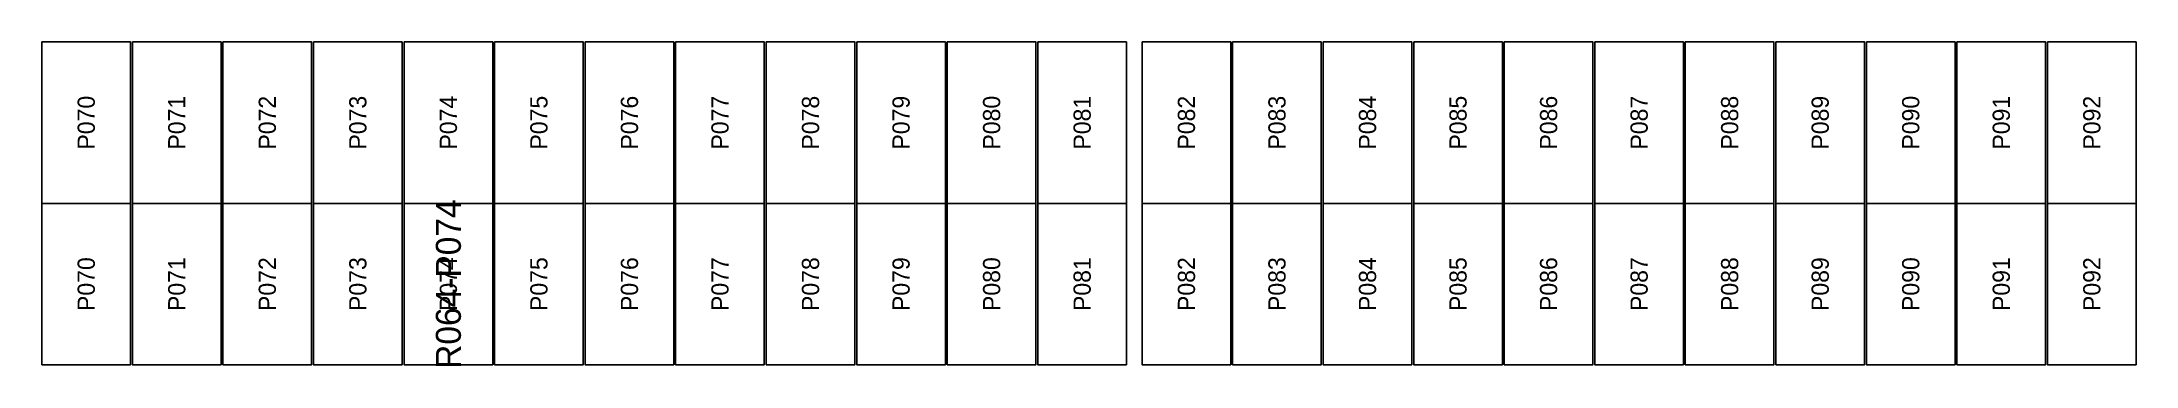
# Model space of a CAD drawing. Extents: x 296295 to 296770, y 651564 to 652121.
# Drawn here: x 296627.97 to 296654.76, y 651864.76 to 651868.91 of the extents above; entities that cross this region are included whole.
import ezdxf
from ezdxf.enums import TextEntityAlignment as Align

# ---------------------------------------------------------------- set-up
doc = ezdxf.new("R2010")
doc.units = 0

msp = doc.modelspace()

# ---------------------------------------------------------------- texts
at = {"layer": 'DEFECT_LABELS'}
msp.add_text('R064-P074', height=0.32, rotation=90, dxfattribs=at).set_placement((296633.169, 651865.81), align=Align.MIDDLE_CENTER)
at = {"layer": 'PANEL_POSITION'}
for s, p in [('P070', (296628.537, 651867.873)), ('P071', (296629.695, 651867.873)), ('P072', (296630.853, 651867.873)), ('P073', (296632.011, 651867.873)), ('P074', (296633.169, 651867.873)), ('P075', (296634.327, 651867.873)), ('P076', (296635.485, 651867.873)), ('P077', (296636.643, 651867.873)), ('P078', (296637.801, 651867.873)), ('P079', (296638.959, 651867.873)), ('P080', (296640.117, 651867.873)), ('P081', (296641.275, 651867.873)), ('P082', (296642.609, 651867.873)), ('P083', (296643.767, 651867.873)), ('P084', (296644.925, 651867.873)), ('P085', (296646.083, 651867.873)), ('P086', (296647.241, 651867.873)), ('P087', (296648.399, 651867.873)), ('P088', (296649.557, 651867.873)), ('P089', (296650.715, 651867.873)), ('P090', (296651.873, 651867.873)), ('P091', (296653.031, 651867.873)), ('P092', (296654.189, 651867.873)), ('P070', (296628.537, 651865.81)), ('P071', (296629.695, 651865.81)), ('P072', (296630.853, 651865.81)), ('P073', (296632.011, 651865.81)), ('P074', (296633.169, 651865.81)), ('P075', (296634.327, 651865.81)), ('P076', (296635.485, 651865.81)), ('P077', (296636.643, 651865.81)), ('P078', (296637.801, 651865.81)), ('P079', (296638.959, 651865.81)), ('P080', (296640.117, 651865.81)), ('P081', (296641.275, 651865.81)), ('P082', (296642.609, 651865.81)), ('P083', (296643.767, 651865.81)), ('P084', (296644.925, 651865.81)), ('P085', (296646.083, 651865.81)), ('P086', (296647.241, 651865.81)), ('P087', (296648.399, 651865.81)), ('P088', (296649.557, 651865.81)), ('P089', (296650.715, 651865.81)), ('P090', (296651.873, 651865.81)), ('P091', (296653.031, 651865.81)), ('P092', (296654.189, 651865.81))]:
    msp.add_text(s, height=0.22, rotation=90, dxfattribs=at).set_placement(p, align=Align.MIDDLE_CENTER)

# ---------------------------------------------------------------- linework, layer by layer
at = {"layer": 'DEFECTIVE_PANELS'}
msp.add_lwpolyline([(296632.602, 651866.842), (296633.736, 651866.842), (296633.736, 651864.779), (296632.602, 651864.779)], close=True, dxfattribs=at)
at = {"layer": 'PANELS_MASTER'}
for points in [[(296627.97, 651868.905), (296629.104, 651868.905), (296629.104, 651866.842), (296627.97, 651866.842)], [(296629.128, 651868.905), (296630.262, 651868.905), (296630.262, 651866.842), (296629.128, 651866.842)], [(296630.286, 651868.905), (296631.42, 651868.905), (296631.42, 651866.842), (296630.286, 651866.842)], [(296631.444, 651868.905), (296632.578, 651868.905), (296632.578, 651866.842), (296631.444, 651866.842)], [(296632.602, 651868.905), (296633.736, 651868.905), (296633.736, 651866.842), (296632.602, 651866.842)], [(296633.76, 651868.905), (296634.894, 651868.905), (296634.894, 651866.842), (296633.76, 651866.842)], [(296634.918, 651868.905), (296636.052, 651868.905), (296636.052, 651866.842), (296634.918, 651866.842)], [(296636.076, 651868.905), (296637.21, 651868.905), (296637.21, 651866.842), (296636.076, 651866.842)], [(296637.234, 651868.905), (296638.368, 651868.905), (296638.368, 651866.842), (296637.234, 651866.842)], [(296638.392, 651868.905), (296639.526, 651868.905), (296639.526, 651866.842), (296638.392, 651866.842)], [(296639.55, 651868.905), (296640.684, 651868.905), (296640.684, 651866.842), (296639.55, 651866.842)], [(296640.708, 651868.905), (296641.842, 651868.905), (296641.842, 651866.842), (296640.708, 651866.842)], [(296642.042, 651868.905), (296643.176, 651868.905), (296643.176, 651866.842), (296642.042, 651866.842)], [(296643.2, 651868.905), (296644.334, 651868.905), (296644.334, 651866.842), (296643.2, 651866.842)], [(296644.358, 651868.905), (296645.492, 651868.905), (296645.492, 651866.842), (296644.358, 651866.842)], [(296645.516, 651868.905), (296646.65, 651868.905), (296646.65, 651866.842), (296645.516, 651866.842)], [(296646.674, 651868.905), (296647.808, 651868.905), (296647.808, 651866.842), (296646.674, 651866.842)], [(296647.832, 651868.905), (296648.966, 651868.905), (296648.966, 651866.842), (296647.832, 651866.842)], [(296648.99, 651868.905), (296650.124, 651868.905), (296650.124, 651866.842), (296648.99, 651866.842)], [(296650.148, 651868.905), (296651.282, 651868.905), (296651.282, 651866.842), (296650.148, 651866.842)], [(296651.306, 651868.905), (296652.44, 651868.905), (296652.44, 651866.842), (296651.306, 651866.842)], [(296652.464, 651868.905), (296653.598, 651868.905), (296653.598, 651866.842), (296652.464, 651866.842)], [(296653.622, 651868.905), (296654.756, 651868.905), (296654.756, 651866.842), (296653.622, 651866.842)], [(296627.97, 651866.842), (296629.104, 651866.842), (296629.104, 651864.779), (296627.97, 651864.779)], [(296629.128, 651866.842), (296630.262, 651866.842), (296630.262, 651864.779), (296629.128, 651864.779)], [(296630.286, 651866.842), (296631.42, 651866.842), (296631.42, 651864.779), (296630.286, 651864.779)], [(296631.444, 651866.842), (296632.578, 651866.842), (296632.578, 651864.779), (296631.444, 651864.779)], [(296633.76, 651866.842), (296634.894, 651866.842), (296634.894, 651864.779), (296633.76, 651864.779)], [(296634.918, 651866.842), (296636.052, 651866.842), (296636.052, 651864.779), (296634.918, 651864.779)], [(296636.076, 651866.842), (296637.21, 651866.842), (296637.21, 651864.779), (296636.076, 651864.779)], [(296637.234, 651866.842), (296638.368, 651866.842), (296638.368, 651864.779), (296637.234, 651864.779)], [(296638.392, 651866.842), (296639.526, 651866.842), (296639.526, 651864.779), (296638.392, 651864.779)], [(296639.55, 651866.842), (296640.684, 651866.842), (296640.684, 651864.779), (296639.55, 651864.779)], [(296640.708, 651866.842), (296641.842, 651866.842), (296641.842, 651864.779), (296640.708, 651864.779)], [(296642.042, 651866.842), (296643.176, 651866.842), (296643.176, 651864.779), (296642.042, 651864.779)], [(296643.2, 651866.842), (296644.334, 651866.842), (296644.334, 651864.779), (296643.2, 651864.779)], [(296644.358, 651866.842), (296645.492, 651866.842), (296645.492, 651864.779), (296644.358, 651864.779)], [(296645.516, 651866.842), (296646.65, 651866.842), (296646.65, 651864.779), (296645.516, 651864.779)], [(296646.674, 651866.842), (296647.808, 651866.842), (296647.808, 651864.779), (296646.674, 651864.779)], [(296647.832, 651866.842), (296648.966, 651866.842), (296648.966, 651864.779), (296647.832, 651864.779)], [(296648.99, 651866.842), (296650.124, 651866.842), (296650.124, 651864.779), (296648.99, 651864.779)], [(296650.148, 651866.842), (296651.282, 651866.842), (296651.282, 651864.779), (296650.148, 651864.779)], [(296651.306, 651866.842), (296652.44, 651866.842), (296652.44, 651864.779), (296651.306, 651864.779)], [(296652.464, 651866.842), (296653.598, 651866.842), (296653.598, 651864.779), (296652.464, 651864.779)], [(296653.622, 651866.842), (296654.756, 651866.842), (296654.756, 651864.779), (296653.622, 651864.779)]]:
    msp.add_lwpolyline(points, close=True, dxfattribs=at)

msp.set_redraw_order([(e.dxf.handle, doc.entitydb.next_handle()) for e in msp.query("TEXT MTEXT ATTDEF DIMENSION ARC_DIMENSION")])  # texts and dimensions are drawn at this point

doc.saveas('drawing.dxf')
